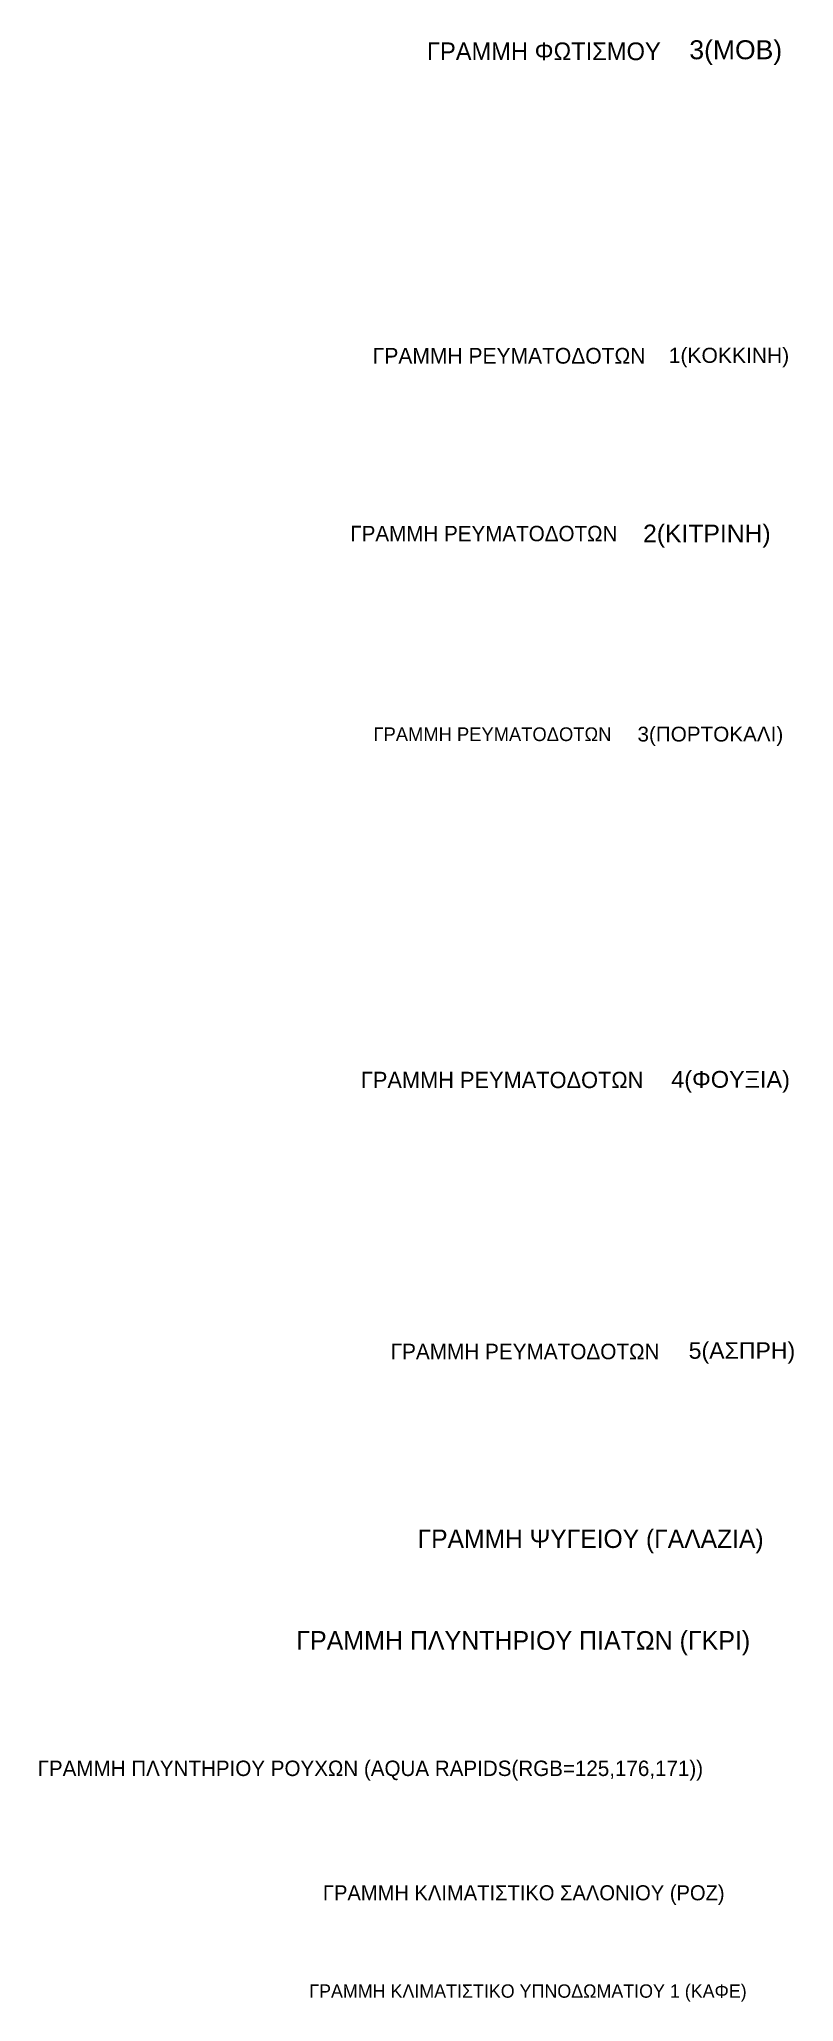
# Model space of a CAD drawing. Header units: millimetres. Extents: x 7471872 to 14943722, y 8344308 to 16688757.
# Drawn here: x 7471924.55 to 7471943.11, y 8344316 to 8344364.27 of the extents above; entities that cross this region are included whole.
import ezdxf

# ---------------------------------------------------------------- set-up
doc = ezdxf.new("R2010")
doc.units = ezdxf.units.MM
doc.layers.add('BUILD_FL001_USER', color=2, linetype='Continuous')
doc.styles.get("Standard").update_dxf_attribs({"font": 'arial.ttf'})
doc.styles.add('W4MS1', font='W4MS1.shx')

msp = doc.modelspace()

# ---------------------------------------------------------------- texts
for s, height, p in [('3(ΜΟΒ)', 0.4669, (7471940.54, 8344363.776)), ('1(ΚΟΚΚΙΝΗ)', 0.3706, (7471940.033, 8344356.309)), ('2(ΚΙΤΡΙΝΗ)', 0.4348, (7471939.402, 8344351.896)), ('3(ΠΟΡΤΟΚΑΛΙ)', 0.36375, (7471939.264, 8344346.997)), ('4(ΦΟΥΞΙΑ)', 0.413, (7471940.095, 8344338.481)), ('5(ΑΣΠΡΗ)', 0.406, (7471940.524, 8344331.816))]:
    msp.add_text(s, height=height).set_placement(p)
at = {"layer": 'BUILD_FL001_USER', "color": 0, "style": 'W4MS1'}
for s, height, p in [('ΓΡΑΜΜΗ ΦΩΤΙΣΜΟΥ ', 0.43513, (7471934.088, 8344363.754)), ('ΓΡΑΜΜΗ ΡΕΥΜΑΤΟΔΟΤΩΝ', 0.38668, (7471932.755, 8344356.29)), ('ΓΡΑΜΜΗ ΡΕΥΜΑΤΟΔΟΤΩΝ', 0.37882, (7471932.202, 8344351.922)), ('ΓΡΑΜΜΗ ΡΕΥΜΑΤΟΔΟΤΩΝ', 0.33752, (7471932.772, 8344347.007)), ('ΓΡΑΜΜΗ ΡΕΥΜΑΤΟΔΟΤΩΝ', 0.40065, (7471932.462, 8344338.473)), ('ΓΡΑΜΜΗ ΡΕΥΜΑΤΟΔΟΤΩΝ', 0.38124, (7471933.196, 8344331.804)), ('ΓΡΑΜΜΗ ΨΥΓΕΙΟΥ (ΓΑΛΑΖΙΑ)', 0.45303, (7471933.857, 8344327.163)), ('ΓΡΑΜΜΗ ΠΛΥΝΤΗΡΙΟΥ ΠΙΑΤΩΝ (ΓΚΡΙ)', 0.45904, (7471930.874, 8344324.659)), ('ΓΡΑΜΜΗ ΠΛΥΝΤΗΡΙΟΥ ΡΟΥΧΩΝ (AQUA RAPIDS(RGB=125,176,171))', 0.37849, (7471924.512, 8344321.554)), ('ΓΡΑΜΜΗ ΚΛΙΜΑΤΙΣΤΙΚΟ ΣΑΛΟΝΙΟΥ (ΡΟΖ)', 0.37013, (7471931.529, 8344318.497)), ('ΓΡΑΜΜΗ ΚΛΙΜΑΤΙΣΤΙΚΟ ΥΠΝΟΔΩΜΑΤΙΟΥ 1 (ΚΑΦΕ)', 0.32837, (7471931.193, 8344316.101))]:
    msp.add_text(s, height=height, dxfattribs=at).set_placement(p)

# ---------------------------------------------------------------- hatches: boundary and pattern name
at = {"true_color": 0x000000}
h = msp.add_hatch(dxfattribs=at)
h.set_pattern_fill('ANGLE', color=18)
h.set_pattern_definition([(0, (14.538, -17.6425), (0, 6.985), [5.08, -1.905]), (90, (14.538, -17.6425), (-6.985, 4e-16), [5.08, -1.905])])
h.paths.add_polyline_path([(7471938.517, 8344362.685), (7471938.457, 8344362.685), (7471938.457, 8344362.587), (7471938.517, 8344362.587)])
h = msp.add_hatch(dxfattribs=at)
h.set_pattern_fill('ANGLE', color=18)
h.set_pattern_definition([(0, (1.496, -0.853), (0, 6.985), [5.08, -1.905]), (90, (1.496, -0.853), (-6.985, 4e-16), [5.08, -1.905])])
h.paths.add_polyline_path([(7471942.753, 8344359.934), (7471942.692, 8344359.934), (7471942.692, 8344359.836), (7471942.753, 8344359.836)])
h = msp.add_hatch(dxfattribs=at)
h.set_pattern_fill('ANGLE', color=18)
h.set_pattern_definition([(0, (0.323, -5.082), (0, 6.985), [5.08, -1.905]), (90, (0.323, -5.082), (-6.985, 4e-16), [5.08, -1.905])])
h.paths.add_polyline_path([(7471941.579, 8344355.705), (7471941.519, 8344355.705), (7471941.519, 8344355.607), (7471941.579, 8344355.607)])

msp.set_redraw_order([(e.dxf.handle, doc.entitydb.next_handle()) for e in msp.query("TEXT MTEXT ATTDEF DIMENSION ARC_DIMENSION")])  # texts and dimensions are drawn at this point

doc.saveas('drawing.dxf')
